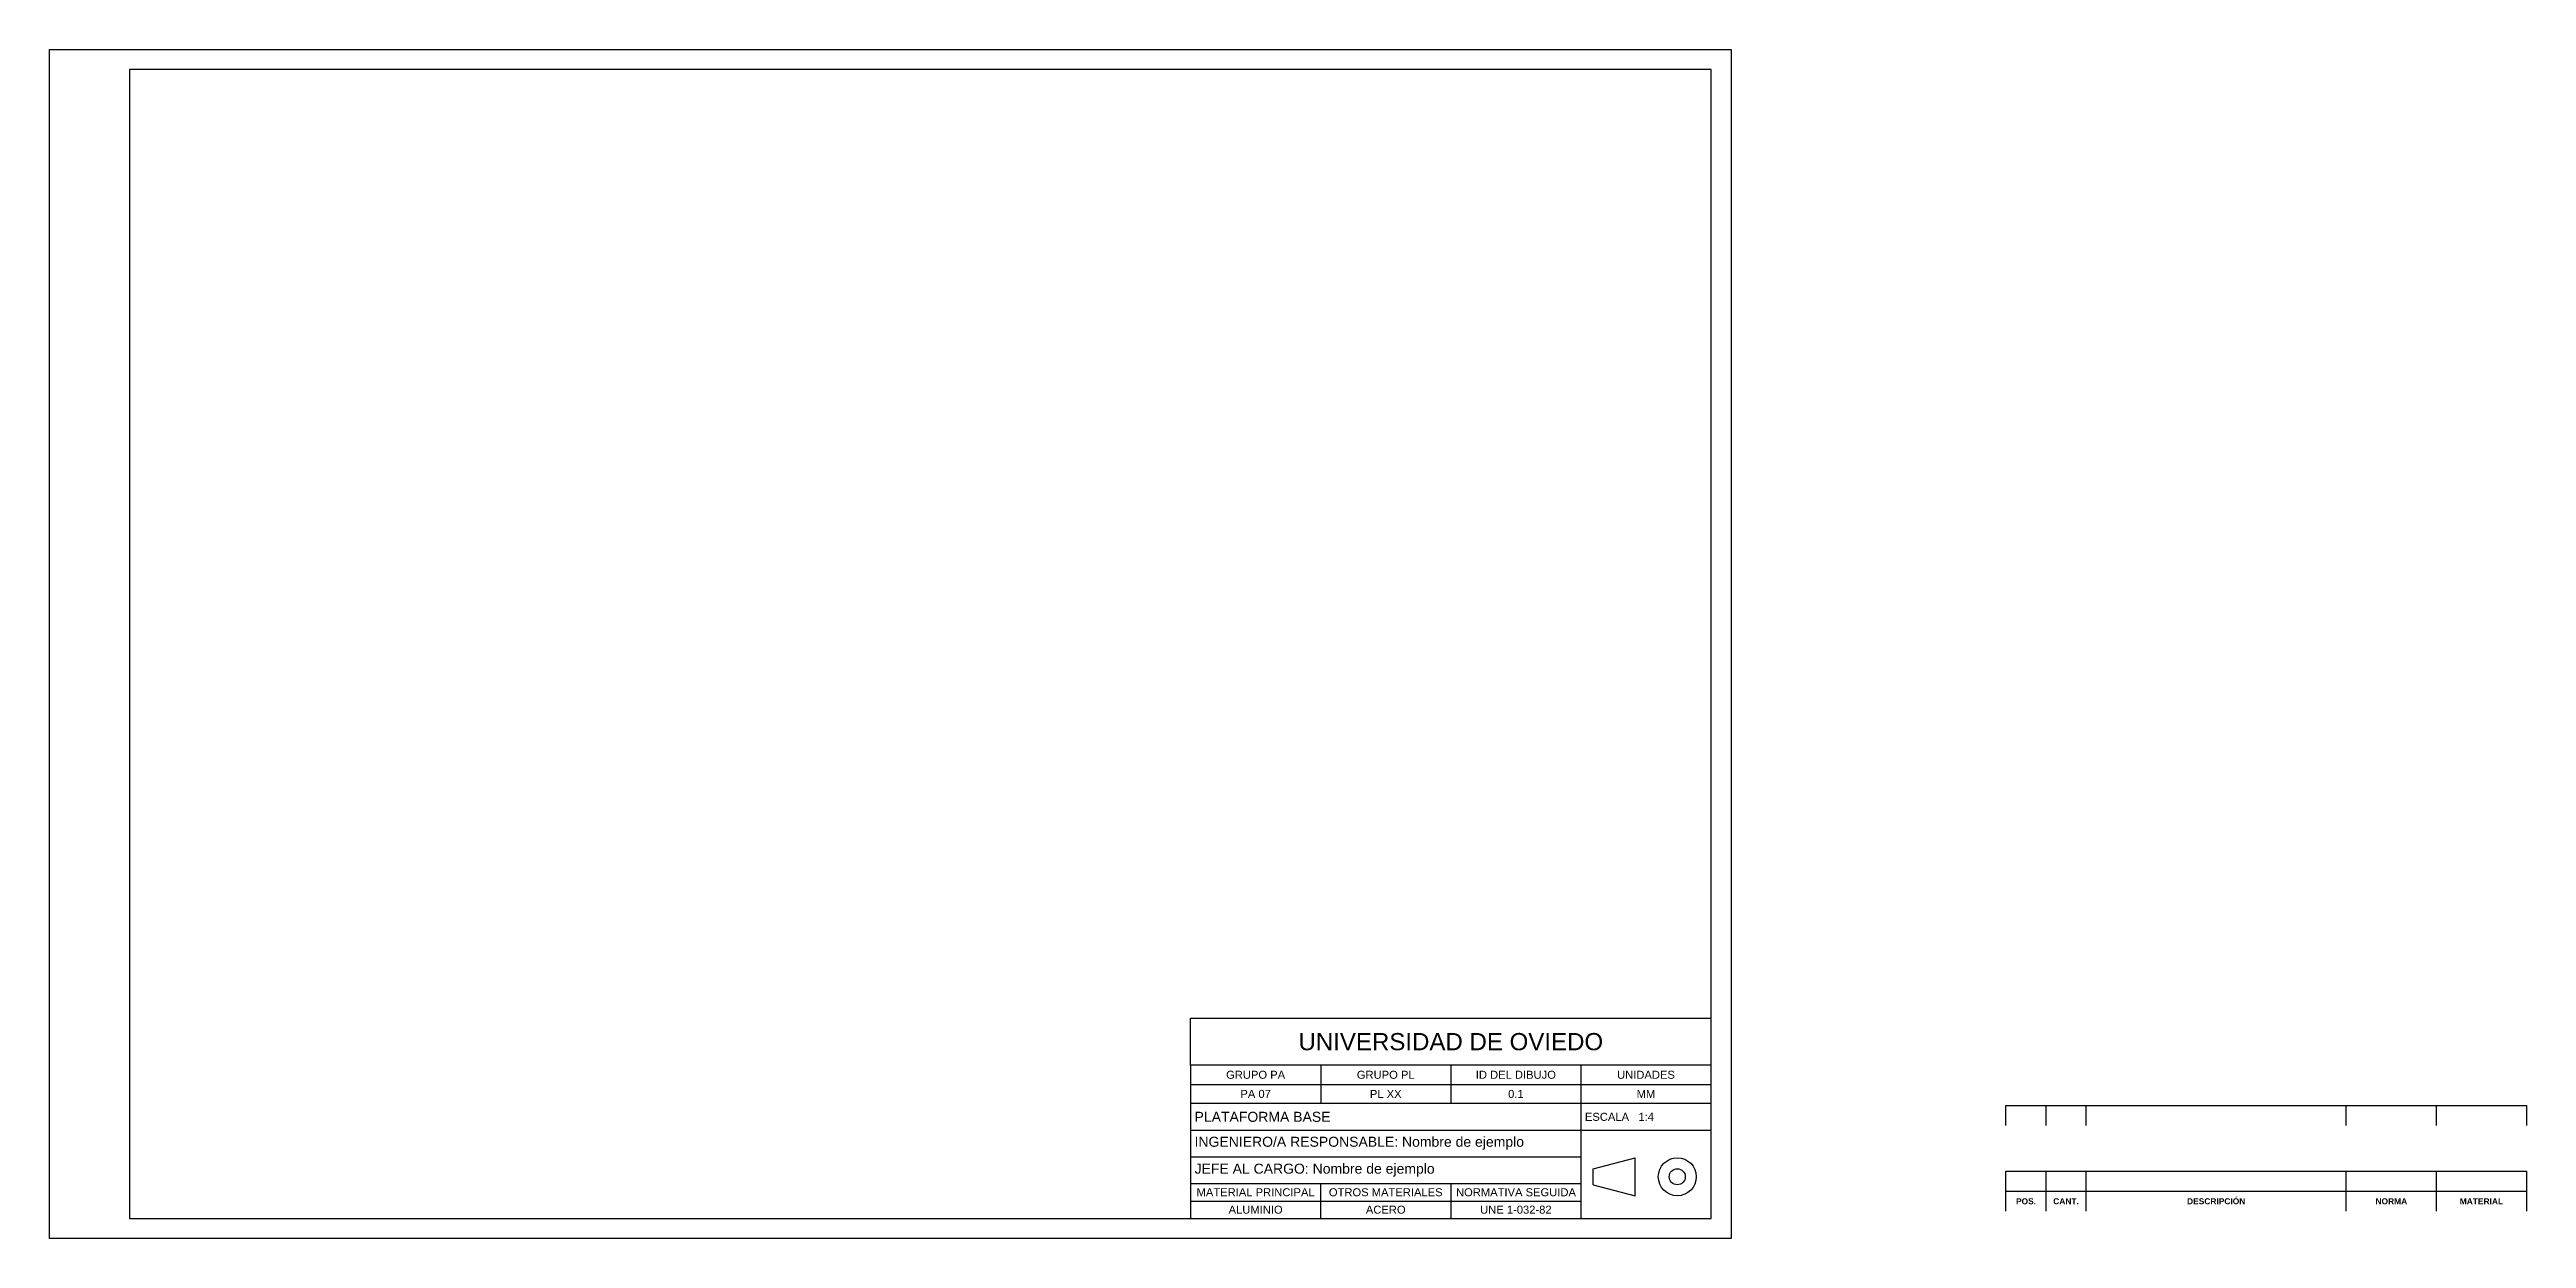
# Model space of a CAD drawing. Header units: millimetres. Extents: x 600 to 2314, y 309 to 897.
# Drawn here: x 1696 to 2314, y 495 to 792 of the extents above; entities that cross this region are included whole.
import ezdxf
from ezdxf.enums import TextEntityAlignment as Align

# ---------------------------------------------------------------- set-up
doc = ezdxf.new("R2010")
doc.units = ezdxf.units.MM
doc.layers.add('01_Contornos', color=7, linetype='Continuous', lineweight=20)
doc.styles.add('EstiloCota', font='arialbd.ttf', dxfattribs={"height": 1.5})
doc.styles.get("Standard").update_dxf_attribs({"font": 'arial.ttf'})

msp = doc.modelspace()

# ---------------------------------------------------------------- texts
for s, insert, char_height, width, attachment_point in [('GRUPO PA', (1996.783, 535.952), 2, 32.5, 5), ('PA 07', (1996.783, 531.168), 2, 32.5, 5), ('GRUPO PL', (2029.283, 535.952), 2, 32.5, 5), ('PL XX', (2029.283, 531.168), 2, 32.5, 5), ('ID DEL DIBUJO', (2061.783, 535.952), 2, 32.5, 5), ('0.1', (2061.783, 531.168), 2, 32.5, 5), ('UNIDADES', (2094.283, 535.952), 2, 32.5, 5), ('MM', (2094.283, 531.168), 2, 32.5, 5), ('PLATAFORMA BASE', (1981.533, 525.445), 2.5, 97.11431, 4), ('INGENIERO/A RESPONSABLE: Nombre de ejemplo', (1981.533, 518.854), 2.5, 97.27794, 4), ('JEFE AL CARGO: Nombre de ejemplo', (1981.533, 512.127), 2.5, 97.20593, 4), ('MATERIAL PRINCIPAL', (1996.783, 506.6), 2, 32.5, 5), ('OTROS MATERIALES', (2029.283, 506.6), 2, 32.5, 5), ('NORMATIVA SEGUIDA', (2061.813, 506.6), 2, 32.43999, 5), ('ALUMINIO', (1996.783, 502.248), 2, 32.5, 5), ('ACERO', (2029.283, 502.248), 2, 32.5, 5), ('UNE 1-032-82', (2061.783, 502.248), 2, 32.5, 5)]:
    msp.add_mtext(s, dxfattribs=dict(insert=insert, char_height=char_height, width=width, attachment_point=attachment_point))
at = {"layer": '01_Contornos'}
for s, insert, char_height, width, attachment_point in [('UNIVERSIDAD DE OVIEDO', (2045.533, 544.208), 4.3, 130, 5), ('ESCALA   1:4', (2079.033, 525.443), 2, 32.5, 4)]:
    msp.add_mtext(s, dxfattribs=dict(at, insert=insert, char_height=char_height, width=width, attachment_point=attachment_point))

# ---------------------------------------------------------------- blocks, each defined once
blk = doc.blocks.new('CUADRO 1')
at = {"ltscale": 0.2}
for p, q in [((-130, 5), (-130, 10)), ((-130, 10), (0, 10)), ((-120, 5), (-120, 10)), ((-110, 5), (-110, 10)), ((-45, 5), (-45, 10)), ((-22.5, 5), (-22.5, 10)), ((0, 10), (0, 5)), ((-130, 0), (-130, 5)), ((-130, 5), (0, 5)), ((-120, 0), (-120, 5)), ((-110, 0), (-110, 5)), ((-45, 0), (-45, 5)), ((-22.5, 0), (-22.5, 5)), ((0, 5), (0, 0))]:
    blk.add_line(p, q, dxfattribs=at)
at = {"ltscale": 0.2, "char_height": 1.5, "attachment_point": 5, "style": 'EstiloCota'}
for s, width, insert in [('\\pxqc;POS.', 10, (-125, 2.5)), ('\\pxqc;CANT.', 10, (-115, 2.5)), ('\\pxqc;DESCRIPCIÓN ', 65, (-77.5, 2.5)), ('\\pxqc;NORMA', 22.5, (-33.75, 2.5)), ('\\pxqc;MATERIAL', 22.5, (-11.25, 2.5))]:
    blk.add_mtext_dynamic_manual_height_columns(s, width=width, gutter_width=7.5, heights=[0], dxfattribs=dict(at, insert=insert))
at = {"ltscale": 0.2, "style": 'EstiloCota'}
for tag, p in [('POS', (-125, 7.5)), ('CANT', (-115, 7.5)), ('DESCRIPCION', (-77.5, 7.5)), ('NORMA', (-33.75, 7.5)), ('MATERIAL', (-11.25, 7.5))]:
    blk.add_attdef(tag, text='', height=1.5, dxfattribs=at).set_placement(p, align=Align.MIDDLE_CENTER)
blk = doc.blocks.new('CUADRO 2')
at = {"ltscale": 0.2}
for p, q in [((-130, 0), (-130, 5)), ((-130, 5), (0, 5)), ((-120, 0), (-120, 5)), ((-110, 0), (-110, 5)), ((-45, 0), (-45, 5)), ((-22.5, 0), (-22.5, 5)), ((0, 5), (0, 0))]:
    blk.add_line(p, q, dxfattribs=at)
at = {"ltscale": 0.2, "style": 'EstiloCota'}
for tag, p in [('POS', (-125, 2.5)), ('CANT', (-115, 2.5)), ('DESCRIPCION', (-77.5, 2.5)), ('NORMA', (-33.75, 2.5)), ('MATERIAL', (-11.25, 2.5))]:
    blk.add_attdef(tag, text='', height=1.5, dxfattribs=at).set_placement(p, align=Align.MIDDLE_CENTER)

# ---------------------------------------------------------------- linework, layer by layer
for p, q in [((1695.533, 792.072), (2115.533, 792.072)), ((1695.533, 495.072), (1695.533, 792.072)), ((2115.533, 792.072), (2115.533, 495.072)), ((1715.533, 787.072), (1715.533, 500.072)), ((2110.533, 787.072), (1715.533, 787.072)), ((2110.533, 500.072), (2110.533, 787.072)), ((1980.533, 550.072), (2110.533, 550.072)), ((1980.533, 538.344), (1980.533, 550.072)), ((2110.533, 538.344), (1980.533, 538.344)), ((1980.533, 538.344), (1980.533, 500.072)), ((2013.033, 538.344), (2013.033, 528.776)), ((2045.533, 538.344), (2045.533, 528.776)), ((2078.033, 538.344), (2078.033, 528.776)), ((1980.533, 533.56), (2110.533, 533.56)), ((2110.533, 528.776), (1980.533, 528.776)), ((2078.033, 528.776), (2078.033, 520.072)), ((1980.533, 522.11), (2078.033, 522.11)), ((2078.033, 522.11), (2110.533, 522.11)), ((2078.033, 520.072), (2078.033, 500.072)), ((1980.533, 515.443), (2078.033, 515.443)), ((2081.083, 512.491), (2091.595, 515.231)), ((2091.595, 505.746), (2091.595, 515.231)), ((1980.533, 508.776), (2078.033, 508.776)), ((2013.033, 500.072), (2013.033, 508.776)), ((2045.533, 508.776), (2045.533, 500.072)), ((2081.083, 508.486), (2081.083, 512.491)), ((2081.083, 508.486), (2091.595, 505.746)), ((1980.533, 504.424), (2078.033, 504.424)), ((2115.533, 495.072), (1695.533, 495.072)), ((1715.533, 500.072), (2110.533, 500.072))]:
    msp.add_line(p, q)
for radius in [4.742, 2.002]:
    msp.add_circle((2102.107, 510.488), radius)

# ---------------------------------------------------------------- block references
for name, p in [('CUADRO 2', (2314.208, 523.261)), ('CUADRO 1', (2314.208, 501.859))]:
    msp.add_blockref(name, p)

msp.set_redraw_order([(e.dxf.handle, doc.entitydb.next_handle()) for e in msp.query("TEXT MTEXT ATTDEF DIMENSION ARC_DIMENSION")])  # texts and dimensions are drawn at this point

doc.saveas('drawing.dxf')
